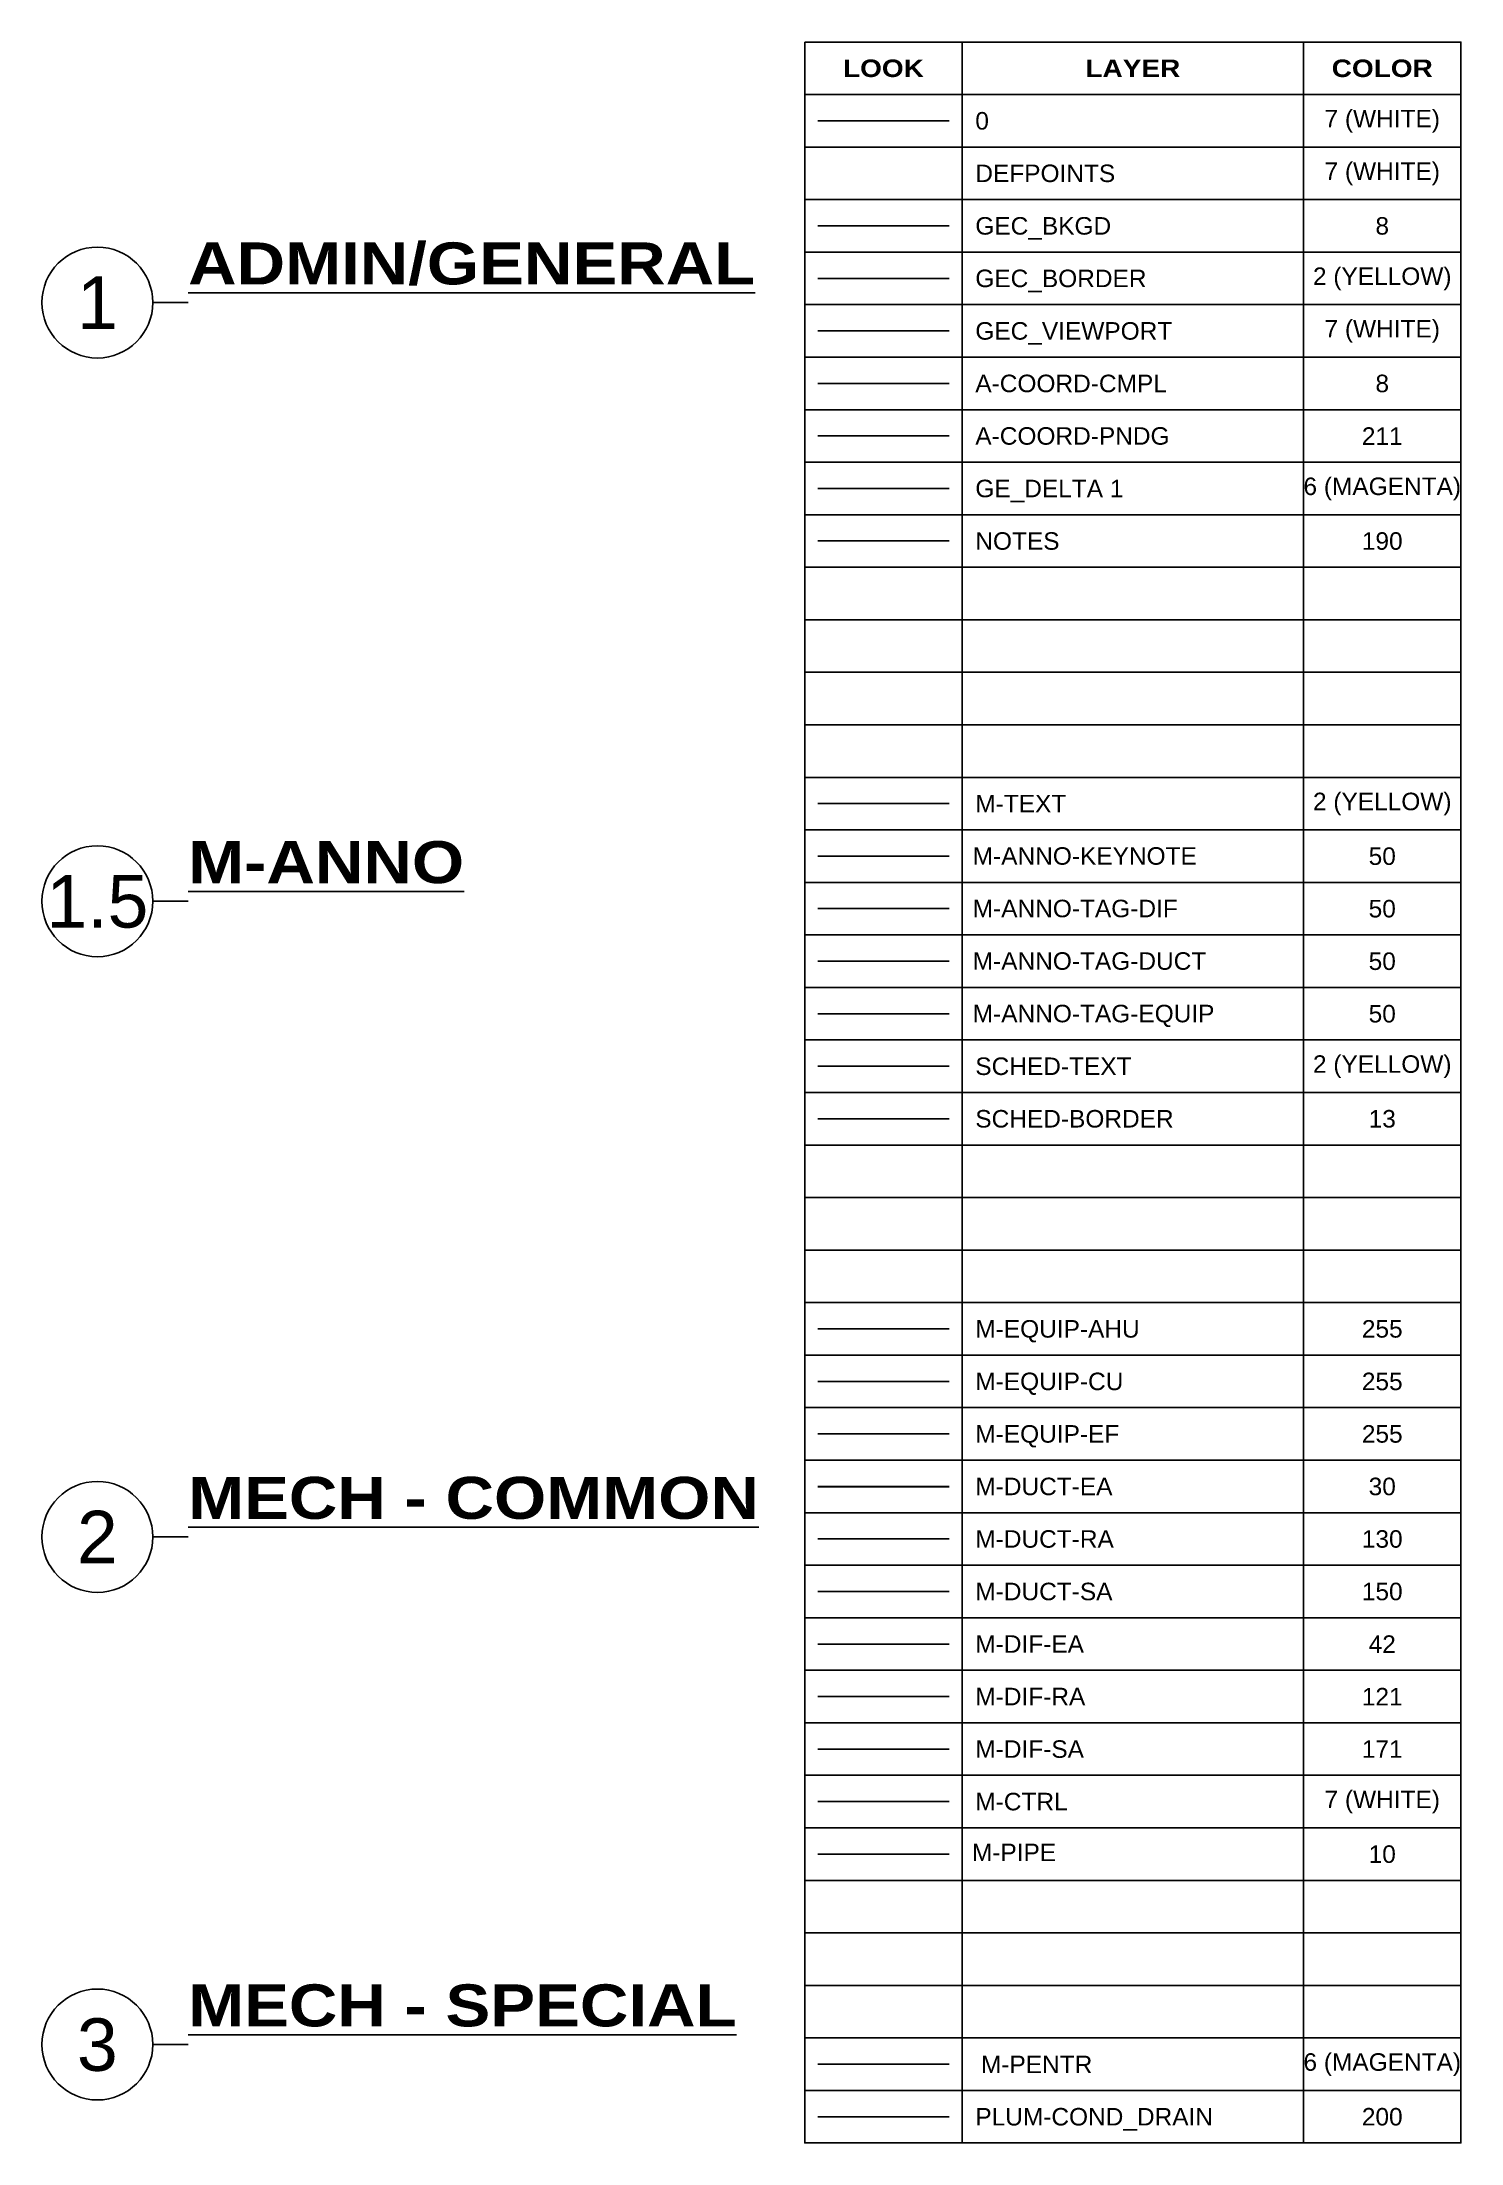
# Model space of a CAD drawing. Extents: x -1303 to 3769, y -1333 to 5867.
# Drawn here: x -349 to 300, y -960 to 0 of the extents above; entities that cross this region are included whole.
import ezdxf
from ezdxf.enums import TextEntityAlignment as Align

# ---------------------------------------------------------------- set-up
doc = ezdxf.new("R2010")
doc.units = 0
doc.header["$LTSCALE"] = 24
doc.header["$MEASUREMENT"] = 0
for name, color, linetype in [('A-COORD-CMPL', 8, 'Continuous'), ('A-COORD-PNDG', 211, 'Continuous'), ('GE_DELTA 1', 6, 'Continuous'), ('GEC_BKGD', 8, 'Continuous'), ('GEC_BORDER', 2, 'Continuous'), ('M-ANNO-KEYNOTE', 50, 'Continuous'), ('M-ANNO-TAG-DIF', 50, 'Continuous'), ('M-ANNO-TAG-DUCT', 50, 'Continuous'), ('M-ANNO-TAG-EQUIP', 50, 'Continuous'), ('M-CTRL', 7, 'Continuous'), ('M-DIF-EA', 42, 'Continuous'), ('M-DIF-RA', 121, 'Continuous'), ('M-DIF-SA', 171, 'Continuous'), ('M-DUCT-RA', 130, 'Continuous'), ('M-DUCT-SA', 150, 'Continuous'), ('M-EQUIP-AHU', 255, 'Continuous'), ('M-EQUIP-CU', 255, 'Continuous'), ('M-EQUIP-EF', 255, 'Continuous'), ('M-PENTR', 6, 'Continuous'), ('M-PIPE', 10, 'Continuous'), ('M-TEXT', 2, 'Continuous'), ('PLUM-COND_DRAIN', 200, 'Condensate_Drain'), ('SCHED-BORDER', 13, 'Continuous'), ('SCHED-TEXT', 2, 'Continuous')]:
    doc.layers.add(name, color=color, linetype=linetype)
doc.layers.add('GEC_VIEWPORT', color=7, linetype='Continuous', plot=False)
doc.layers.add('Notes', color=190, linetype='Continuous', plot=False)
doc.layers.add('M-DUCT-EA', color=30, linetype='Continuous', lineweight=30)
doc.styles.add('Arial', font='arial.ttf')
doc.styles.add('Arial Black', font='ariblk.ttf')
doc.styles.get("Standard").update_dxf_attribs({"font": 'arial.ttf'})
doc.linetypes.add('Condensate_Drain', pattern='A,3.1,-0.25,["CD",Standard,S=0.1,R=0,X=-0.12585,Y=-0.05],-0.165', length=3.515)

msp = doc.modelspace()

# ---------------------------------------------------------------- texts
at = {"layer": 'M-TEXT', "color": 1, "style": 'Arial Black'}
for s, p in [('LOOK', (36, -12)), ('LAYER', (150, -12)), ('COLOR', (264, -12))]:
    msp.add_text(s, height=8, dxfattribs=at).set_placement(p, align=Align.MIDDLE)
at = {"layer": 'M-TEXT', "style": 'Arial'}
for s, p in [('0', (78, -36)), ('DEFPOINTS', (78, -60)), ('GEC_BKGD', (78, -84)), ('GEC_BORDER', (78, -108)), ('GEC_VIEWPORT', (78, -132)), ('A-COORD-CMPL', (78, -156)), ('A-COORD-PNDG', (78, -180)), ('GE_DELTA 1', (78, -204)), ('NOTES', (78, -228)), ('M-TEXT', (78, -348)), ('SCHED-TEXT', (78, -468)), ('SCHED-BORDER', (78, -492)), ('M-EQUIP-AHU', (78, -588)), ('M-EQUIP-CU', (78, -612)), ('M-EQUIP-EF', (78, -636)), ('M-DUCT-EA', (78, -660)), ('M-DUCT-RA', (78, -684)), ('M-DUCT-SA', (78, -708)), ('M-DIF-EA', (78, -732)), ('M-DIF-RA', (78, -756)), ('M-DIF-SA', (78, -780)), ('M-CTRL', (78, -804)), ('PLUM-COND_DRAIN', (78, -948))]:
    msp.add_text(s, height=8, dxfattribs=at).set_placement(p, align=Align.MIDDLE_LEFT)
for s, p in [('7 (WHITE)', (264, -36)), ('7 (WHITE)', (264, -60)), ('8', (264, -84)), ('2 (YELLOW)', (264, -108)), ('7 (WHITE)', (264, -132)), ('8', (264, -156)), ('211', (264, -180)), ('6 (MAGENTA)', (264, -204)), ('190', (264, -228)), ('2 (YELLOW)', (264, -348)), ('50', (264, -372)), ('50', (264, -396)), ('50', (264, -420)), ('50', (264, -444)), ('2 (YELLOW)', (264, -468)), ('13', (264, -492)), ('255', (264, -588)), ('255', (264, -612)), ('255', (264, -636)), ('30', (264, -660)), ('130', (264, -684)), ('150', (264, -708)), ('42', (264, -732)), ('121', (264, -756)), ('171', (264, -780)), ('7 (WHITE)', (264, -804)), ('10', (264, -828)), ('6 (MAGENTA)', (264, -924)), ('200', (264, -948))]:
    msp.add_text(s, height=8, dxfattribs=at).set_placement(p, align=Align.MIDDLE)
for s, p in [('M-ANNO-KEYNOTE', (76.81, -375.92)), ('M-ANNO-TAG-DIF', (76.81, -399.92)), ('M-ANNO-TAG-DUCT', (76.81, -423.92)), ('M-ANNO-TAG-EQUIP', (76.81, -447.92)), ('M-PIPE', (76.44, -831.22)), ('M-PENTR', (80.59, -928.09))]:
    msp.add_text(s, height=8, dxfattribs=at).set_placement(p)

# ---------------------------------------------------------------- blocks, each defined once
blk = doc.blocks.new('Drawing Title')
blk.add_line((0, -0.027), (-0.169, -0.027))
blk.add_circle((-0.432, -0.027), 0.264)
at = {"flags": 4}
for tag, p, height, style in [('%%UTITLE', (0, 0.059), 0.2, 'Arial Black'), ('SCALE', (0, -0.213), 0.1, 'Arial')]:
    blk.add_attdef(tag, p, '', height=height, dxfattribs=dict(at, style=style))
at = {"style": 'Arial', "flags": 4}
blk.add_attdef('#', text='', height=0.25, dxfattribs=at).set_placement((-0.432, -0.027), align=Align.MIDDLE_CENTER)

# ---------------------------------------------------------------- linework, layer by layer
for p, q in [((72, 0), (72, -960)), ((228, 0), (228, -960)), ((0, -24), (300, -24)), ((6, -36), (66, -36)), ((0, -48), (300, -48)), ((0, -72), (300, -72)), ((0, -96), (300, -96)), ((0, -120), (300, -120)), ((0, -144), (300, -144)), ((0, -168), (300, -168)), ((0, -192), (300, -192)), ((0, -216), (300, -216)), ((0, -240), (300, -240)), ((0, -264), (300, -264)), ((0, -288), (300, -288)), ((0, -312), (300, -312)), ((0, -336), (300, -336)), ((0, -360), (300, -360)), ((0, -384), (300, -384)), ((0, -408), (300, -408)), ((0, -432), (300, -432)), ((0, -456), (300, -456)), ((0, -480), (300, -480)), ((0, -504), (300, -504)), ((0, -528), (300, -528)), ((0, -552), (300, -552)), ((0, -576), (300, -576)), ((0, -600), (300, -600)), ((0, -624), (300, -624)), ((0, -648), (300, -648)), ((0, -672), (300, -672)), ((0, -696), (300, -696)), ((0, -720), (300, -720)), ((0, -744), (300, -744)), ((0, -768), (300, -768)), ((0, -792), (300, -792)), ((0, -816), (300, -816)), ((0, -840), (300, -840)), ((0, -864), (300, -864)), ((0, -888), (300, -888)), ((0, -912), (300, -912)), ((0, -936), (300, -936)), ((0, -960), (300, -960))]:
    msp.add_line(p, q)
msp.add_lwpolyline([(0, 0), (300, 0), (300, -960), (0, -960)], close=True)
at = {"layer": 'A-COORD-CMPL'}
msp.add_line((6, -156), (66, -156), dxfattribs=at)
at = {"layer": 'A-COORD-PNDG'}
msp.add_line((6, -180), (66, -180), dxfattribs=at)
at = {"layer": 'GE_DELTA 1'}
msp.add_line((6, -204), (66, -204), dxfattribs=at)
at = {"layer": 'GEC_BKGD'}
msp.add_line((6, -84), (66, -84), dxfattribs=at)
at = {"layer": 'GEC_BORDER'}
msp.add_line((6, -108), (66, -108), dxfattribs=at)
at = {"layer": 'GEC_VIEWPORT'}
msp.add_line((6, -132), (66, -132), dxfattribs=at)
at = {"layer": 'M-ANNO-KEYNOTE'}
msp.add_line((6, -372), (66, -372), dxfattribs=at)
at = {"layer": 'M-ANNO-TAG-DIF'}
msp.add_line((6, -396), (66, -396), dxfattribs=at)
at = {"layer": 'M-ANNO-TAG-DUCT'}
msp.add_line((6, -420), (66, -420), dxfattribs=at)
at = {"layer": 'M-ANNO-TAG-EQUIP'}
msp.add_line((6, -444), (66, -444), dxfattribs=at)
at = {"layer": 'M-CTRL'}
msp.add_line((6, -804), (66, -804), dxfattribs=at)
at = {"layer": 'M-DIF-EA'}
msp.add_line((6, -732), (66, -732), dxfattribs=at)
at = {"layer": 'M-DIF-RA'}
msp.add_line((6, -756), (66, -756), dxfattribs=at)
at = {"layer": 'M-DIF-SA'}
msp.add_line((6, -780), (66, -780), dxfattribs=at)
at = {"layer": 'M-DUCT-EA'}
msp.add_line((6, -660), (66, -660), dxfattribs=at)
at = {"layer": 'M-DUCT-RA'}
msp.add_line((6, -684), (66, -684), dxfattribs=at)
at = {"layer": 'M-DUCT-SA'}
msp.add_line((6, -708), (66, -708), dxfattribs=at)
at = {"layer": 'M-EQUIP-AHU'}
msp.add_line((6, -588), (66, -588), dxfattribs=at)
at = {"layer": 'M-EQUIP-CU'}
msp.add_line((6, -612), (66, -612), dxfattribs=at)
at = {"layer": 'M-EQUIP-EF'}
msp.add_line((6, -636), (66, -636), dxfattribs=at)
at = {"layer": 'M-PENTR'}
msp.add_line((6, -924), (66, -924), dxfattribs=at)
at = {"layer": 'M-PIPE', "linetype": 'Continuous'}
msp.add_line((6, -828), (66, -828), dxfattribs=at)
at = {"layer": 'M-TEXT'}
msp.add_line((6, -348), (66, -348), dxfattribs=at)
at = {"layer": 'Notes'}
msp.add_line((6, -228), (66, -228), dxfattribs=at)
at = {"layer": 'PLUM-COND_DRAIN'}
msp.add_line((6, -948), (66, -948), dxfattribs=at)
at = {"layer": 'SCHED-BORDER'}
msp.add_line((6, -492), (66, -492), dxfattribs=at)
at = {"layer": 'SCHED-TEXT'}
msp.add_line((6, -468), (66, -468), dxfattribs=at)

# ---------------------------------------------------------------- block references
at = {"layer": 'M-TEXT'}
ref = msp.add_blockref('Drawing Title', (-281.84, -116.45), dxfattribs=dict(at, xscale=96, yscale=96, zscale=96))
ref.add_attrib('#', '1', dxfattribs={"layer": '0', "height": 24, "style": 'Arial'}).set_placement((-323.31, -119.08), align=Align.MIDDLE_CENTER)
ref.add_attrib('%%UTITLE', '%%UADMIN/GENERAL', (-281.84, -110.78), dxfattribs={"layer": '0', "height": 19.2, "style": 'Arial Black'})
ref = msp.add_blockref('Drawing Title', (-281.84, -390.03), dxfattribs=dict(at, xscale=96, yscale=96, zscale=96))
ref.add_attrib('#', '1.5', dxfattribs={"layer": '0', "height": 24, "style": 'Arial'}).set_placement((-323.31, -392.65), align=Align.MIDDLE_CENTER)
ref.add_attrib('%%UTITLE', '%%UM-ANNO', (-281.84, -384.35), dxfattribs={"layer": '0', "height": 19.2, "style": 'Arial Black'})
ref = msp.add_blockref('Drawing Title', (-281.84, -680.5), dxfattribs=dict(at, xscale=96, yscale=96, zscale=96))
ref.add_attrib('#', '2', dxfattribs={"layer": '0', "height": 24, "style": 'Arial'}).set_placement((-323.31, -683.12), align=Align.MIDDLE_CENTER)
ref.add_attrib('%%UTITLE', '%%UMECH - COMMON', (-281.84, -674.82), dxfattribs={"layer": '0', "height": 19.2, "style": 'Arial Black'})
ref = msp.add_blockref('Drawing Title', (-281.84, -912.41), dxfattribs=dict(at, xscale=96, yscale=96, zscale=96))
ref.add_attrib('#', '3', dxfattribs={"layer": '0', "height": 24, "style": 'Arial'}).set_placement((-323.31, -915.04), align=Align.MIDDLE_CENTER)
ref.add_attrib('%%UTITLE', '%%UMECH - SPECIAL', (-281.84, -906.74), dxfattribs={"layer": '0', "height": 19.2, "style": 'Arial Black'})

msp.set_redraw_order([(e.dxf.handle, doc.entitydb.next_handle()) for e in msp.query("TEXT MTEXT ATTDEF DIMENSION ARC_DIMENSION")])  # texts and dimensions are drawn at this point

doc.saveas('drawing.dxf')
